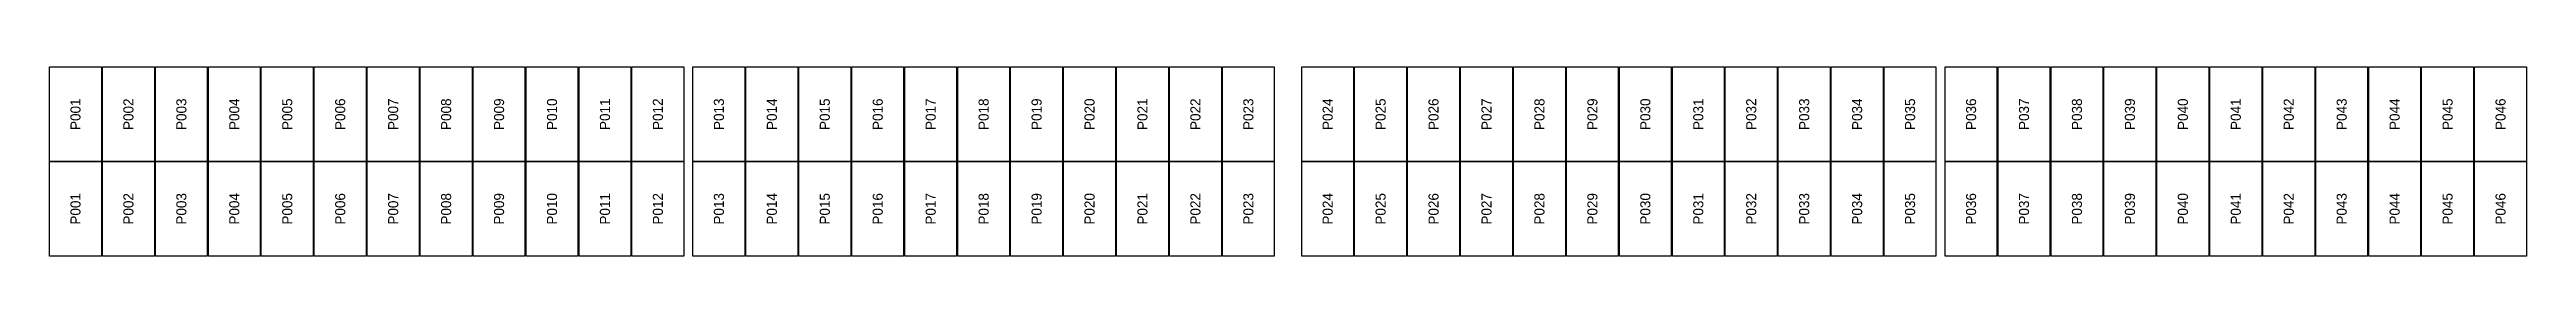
# Model space of a CAD drawing. Extents: x 296295 to 296770, y 651564 to 652121.
# Drawn here: x 296563.9 to 296618, y 651604.7 to 651608.9 of the extents above; entities that cross this region are included whole.
import ezdxf
from ezdxf.enums import TextEntityAlignment as Align

# ---------------------------------------------------------------- set-up
doc = ezdxf.new("R2010")
doc.units = 0

msp = doc.modelspace()

# ---------------------------------------------------------------- texts
at = {"layer": 'PANEL_POSITION'}
for s, p in [('P001', (296564.435, 651607.841)), ('P002', (296565.593, 651607.841)), ('P003', (296566.751, 651607.841)), ('P004', (296567.909, 651607.841)), ('P005', (296569.067, 651607.841)), ('P006', (296570.225, 651607.841)), ('P007', (296571.383, 651607.841)), ('P008', (296572.541, 651607.841)), ('P009', (296573.699, 651607.841)), ('P010', (296574.857, 651607.841)), ('P011', (296576.015, 651607.841)), ('P012', (296577.173, 651607.841)), ('P013', (296578.507, 651607.841)), ('P014', (296579.665, 651607.841)), ('P015', (296580.823, 651607.841)), ('P016', (296581.981, 651607.841)), ('P017', (296583.139, 651607.841)), ('P018', (296584.297, 651607.841)), ('P019', (296585.455, 651607.841)), ('P020', (296586.613, 651607.841)), ('P021', (296587.771, 651607.841)), ('P022', (296588.929, 651607.841)), ('P023', (296590.087, 651607.841)), ('P024', (296591.821, 651607.841)), ('P025', (296592.979, 651607.841)), ('P026', (296594.137, 651607.841)), ('P027', (296595.295, 651607.841)), ('P028', (296596.453, 651607.841)), ('P029', (296597.611, 651607.841)), ('P030', (296598.769, 651607.841)), ('P031', (296599.927, 651607.841)), ('P032', (296601.085, 651607.841)), ('P033', (296602.243, 651607.841)), ('P034', (296603.401, 651607.841)), ('P035', (296604.559, 651607.841)), ('P036', (296605.893, 651607.841)), ('P037', (296607.051, 651607.841)), ('P038', (296608.209, 651607.841)), ('P039', (296609.367, 651607.841)), ('P040', (296610.525, 651607.841)), ('P041', (296611.683, 651607.841)), ('P042', (296612.841, 651607.841)), ('P043', (296613.999, 651607.841)), ('P044', (296615.157, 651607.841)), ('P045', (296616.315, 651607.841)), ('P046', (296617.473, 651607.841)), ('P001', (296564.435, 651605.778)), ('P002', (296565.593, 651605.778)), ('P003', (296566.751, 651605.778)), ('P004', (296567.909, 651605.778)), ('P005', (296569.067, 651605.778)), ('P006', (296570.225, 651605.778)), ('P007', (296571.383, 651605.778)), ('P008', (296572.541, 651605.778)), ('P009', (296573.699, 651605.778)), ('P010', (296574.857, 651605.778)), ('P011', (296576.015, 651605.778)), ('P012', (296577.173, 651605.778)), ('P013', (296578.507, 651605.778)), ('P014', (296579.665, 651605.778)), ('P015', (296580.823, 651605.778)), ('P016', (296581.981, 651605.778)), ('P017', (296583.139, 651605.778)), ('P018', (296584.297, 651605.778)), ('P019', (296585.455, 651605.778)), ('P020', (296586.613, 651605.778)), ('P021', (296587.771, 651605.778)), ('P022', (296588.929, 651605.778)), ('P023', (296590.087, 651605.778)), ('P024', (296591.821, 651605.778)), ('P025', (296592.979, 651605.778)), ('P026', (296594.137, 651605.778)), ('P027', (296595.295, 651605.778)), ('P028', (296596.453, 651605.778)), ('P029', (296597.611, 651605.778)), ('P030', (296598.769, 651605.778)), ('P031', (296599.927, 651605.778)), ('P032', (296601.085, 651605.778)), ('P033', (296602.243, 651605.778)), ('P034', (296603.401, 651605.778)), ('P035', (296604.559, 651605.778)), ('P036', (296605.893, 651605.778)), ('P037', (296607.051, 651605.778)), ('P038', (296608.209, 651605.778)), ('P039', (296609.367, 651605.778)), ('P040', (296610.525, 651605.778)), ('P041', (296611.683, 651605.778)), ('P042', (296612.841, 651605.778)), ('P043', (296613.999, 651605.778)), ('P044', (296615.157, 651605.778)), ('P045', (296616.315, 651605.778)), ('P046', (296617.473, 651605.778))]:
    msp.add_text(s, height=0.22, rotation=90, dxfattribs=at).set_placement(p, align=Align.MIDDLE_CENTER)

# ---------------------------------------------------------------- linework, layer by layer
at = {"layer": 'PANELS_MASTER'}
for points in [[(296563.868, 651608.873), (296565.002, 651608.873), (296565.002, 651606.81), (296563.868, 651606.81)], [(296565.026, 651608.873), (296566.16, 651608.873), (296566.16, 651606.81), (296565.026, 651606.81)], [(296566.184, 651608.873), (296567.318, 651608.873), (296567.318, 651606.81), (296566.184, 651606.81)], [(296567.342, 651608.873), (296568.476, 651608.873), (296568.476, 651606.81), (296567.342, 651606.81)], [(296568.5, 651608.873), (296569.634, 651608.873), (296569.634, 651606.81), (296568.5, 651606.81)], [(296569.658, 651608.873), (296570.792, 651608.873), (296570.792, 651606.81), (296569.658, 651606.81)], [(296570.816, 651608.873), (296571.95, 651608.873), (296571.95, 651606.81), (296570.816, 651606.81)], [(296571.974, 651608.873), (296573.108, 651608.873), (296573.108, 651606.81), (296571.974, 651606.81)], [(296573.132, 651608.873), (296574.266, 651608.873), (296574.266, 651606.81), (296573.132, 651606.81)], [(296574.29, 651608.873), (296575.424, 651608.873), (296575.424, 651606.81), (296574.29, 651606.81)], [(296575.448, 651608.873), (296576.582, 651608.873), (296576.582, 651606.81), (296575.448, 651606.81)], [(296576.606, 651608.873), (296577.74, 651608.873), (296577.74, 651606.81), (296576.606, 651606.81)], [(296577.94, 651608.873), (296579.074, 651608.873), (296579.074, 651606.81), (296577.94, 651606.81)], [(296579.098, 651608.873), (296580.232, 651608.873), (296580.232, 651606.81), (296579.098, 651606.81)], [(296580.256, 651608.873), (296581.39, 651608.873), (296581.39, 651606.81), (296580.256, 651606.81)], [(296581.414, 651608.873), (296582.548, 651608.873), (296582.548, 651606.81), (296581.414, 651606.81)], [(296582.572, 651608.873), (296583.706, 651608.873), (296583.706, 651606.81), (296582.572, 651606.81)], [(296583.73, 651608.873), (296584.864, 651608.873), (296584.864, 651606.81), (296583.73, 651606.81)], [(296584.888, 651608.873), (296586.022, 651608.873), (296586.022, 651606.81), (296584.888, 651606.81)], [(296586.046, 651608.873), (296587.18, 651608.873), (296587.18, 651606.81), (296586.046, 651606.81)], [(296587.204, 651608.873), (296588.338, 651608.873), (296588.338, 651606.81), (296587.204, 651606.81)], [(296588.362, 651608.873), (296589.496, 651608.873), (296589.496, 651606.81), (296588.362, 651606.81)], [(296589.52, 651608.873), (296590.654, 651608.873), (296590.654, 651606.81), (296589.52, 651606.81)], [(296591.254, 651608.873), (296592.388, 651608.873), (296592.388, 651606.81), (296591.254, 651606.81)], [(296592.412, 651608.873), (296593.546, 651608.873), (296593.546, 651606.81), (296592.412, 651606.81)], [(296593.57, 651608.873), (296594.704, 651608.873), (296594.704, 651606.81), (296593.57, 651606.81)], [(296594.728, 651608.873), (296595.862, 651608.873), (296595.862, 651606.81), (296594.728, 651606.81)], [(296595.886, 651608.873), (296597.02, 651608.873), (296597.02, 651606.81), (296595.886, 651606.81)], [(296597.044, 651608.873), (296598.178, 651608.873), (296598.178, 651606.81), (296597.044, 651606.81)], [(296598.202, 651608.873), (296599.336, 651608.873), (296599.336, 651606.81), (296598.202, 651606.81)], [(296599.36, 651608.873), (296600.494, 651608.873), (296600.494, 651606.81), (296599.36, 651606.81)], [(296600.518, 651608.873), (296601.652, 651608.873), (296601.652, 651606.81), (296600.518, 651606.81)], [(296601.676, 651608.873), (296602.81, 651608.873), (296602.81, 651606.81), (296601.676, 651606.81)], [(296602.834, 651608.873), (296603.968, 651608.873), (296603.968, 651606.81), (296602.834, 651606.81)], [(296603.992, 651608.873), (296605.126, 651608.873), (296605.126, 651606.81), (296603.992, 651606.81)], [(296605.326, 651608.873), (296606.46, 651608.873), (296606.46, 651606.81), (296605.326, 651606.81)], [(296606.484, 651608.873), (296607.618, 651608.873), (296607.618, 651606.81), (296606.484, 651606.81)], [(296607.642, 651608.873), (296608.776, 651608.873), (296608.776, 651606.81), (296607.642, 651606.81)], [(296608.8, 651608.873), (296609.934, 651608.873), (296609.934, 651606.81), (296608.8, 651606.81)], [(296609.958, 651608.873), (296611.092, 651608.873), (296611.092, 651606.81), (296609.958, 651606.81)], [(296611.116, 651608.873), (296612.25, 651608.873), (296612.25, 651606.81), (296611.116, 651606.81)], [(296612.274, 651608.873), (296613.408, 651608.873), (296613.408, 651606.81), (296612.274, 651606.81)], [(296613.432, 651608.873), (296614.566, 651608.873), (296614.566, 651606.81), (296613.432, 651606.81)], [(296614.59, 651608.873), (296615.724, 651608.873), (296615.724, 651606.81), (296614.59, 651606.81)], [(296615.748, 651608.873), (296616.882, 651608.873), (296616.882, 651606.81), (296615.748, 651606.81)], [(296616.906, 651608.873), (296618.04, 651608.873), (296618.04, 651606.81), (296616.906, 651606.81)], [(296563.868, 651606.81), (296565.002, 651606.81), (296565.002, 651604.747), (296563.868, 651604.747)], [(296565.026, 651606.81), (296566.16, 651606.81), (296566.16, 651604.747), (296565.026, 651604.747)], [(296566.184, 651606.81), (296567.318, 651606.81), (296567.318, 651604.747), (296566.184, 651604.747)], [(296567.342, 651606.81), (296568.476, 651606.81), (296568.476, 651604.747), (296567.342, 651604.747)], [(296568.5, 651606.81), (296569.634, 651606.81), (296569.634, 651604.747), (296568.5, 651604.747)], [(296569.658, 651606.81), (296570.792, 651606.81), (296570.792, 651604.747), (296569.658, 651604.747)], [(296570.816, 651606.81), (296571.95, 651606.81), (296571.95, 651604.747), (296570.816, 651604.747)], [(296571.974, 651606.81), (296573.108, 651606.81), (296573.108, 651604.747), (296571.974, 651604.747)], [(296573.132, 651606.81), (296574.266, 651606.81), (296574.266, 651604.747), (296573.132, 651604.747)], [(296574.29, 651606.81), (296575.424, 651606.81), (296575.424, 651604.747), (296574.29, 651604.747)], [(296575.448, 651606.81), (296576.582, 651606.81), (296576.582, 651604.747), (296575.448, 651604.747)], [(296576.606, 651606.81), (296577.74, 651606.81), (296577.74, 651604.747), (296576.606, 651604.747)], [(296577.94, 651606.81), (296579.074, 651606.81), (296579.074, 651604.747), (296577.94, 651604.747)], [(296579.098, 651606.81), (296580.232, 651606.81), (296580.232, 651604.747), (296579.098, 651604.747)], [(296580.256, 651606.81), (296581.39, 651606.81), (296581.39, 651604.747), (296580.256, 651604.747)], [(296581.414, 651606.81), (296582.548, 651606.81), (296582.548, 651604.747), (296581.414, 651604.747)], [(296582.572, 651606.81), (296583.706, 651606.81), (296583.706, 651604.747), (296582.572, 651604.747)], [(296583.73, 651606.81), (296584.864, 651606.81), (296584.864, 651604.747), (296583.73, 651604.747)], [(296584.888, 651606.81), (296586.022, 651606.81), (296586.022, 651604.747), (296584.888, 651604.747)], [(296586.046, 651606.81), (296587.18, 651606.81), (296587.18, 651604.747), (296586.046, 651604.747)], [(296587.204, 651606.81), (296588.338, 651606.81), (296588.338, 651604.747), (296587.204, 651604.747)], [(296588.362, 651606.81), (296589.496, 651606.81), (296589.496, 651604.747), (296588.362, 651604.747)], [(296589.52, 651606.81), (296590.654, 651606.81), (296590.654, 651604.747), (296589.52, 651604.747)], [(296591.254, 651606.81), (296592.388, 651606.81), (296592.388, 651604.747), (296591.254, 651604.747)], [(296592.412, 651606.81), (296593.546, 651606.81), (296593.546, 651604.747), (296592.412, 651604.747)], [(296593.57, 651606.81), (296594.704, 651606.81), (296594.704, 651604.747), (296593.57, 651604.747)], [(296594.728, 651606.81), (296595.862, 651606.81), (296595.862, 651604.747), (296594.728, 651604.747)], [(296595.886, 651606.81), (296597.02, 651606.81), (296597.02, 651604.747), (296595.886, 651604.747)], [(296597.044, 651606.81), (296598.178, 651606.81), (296598.178, 651604.747), (296597.044, 651604.747)], [(296598.202, 651606.81), (296599.336, 651606.81), (296599.336, 651604.747), (296598.202, 651604.747)], [(296599.36, 651606.81), (296600.494, 651606.81), (296600.494, 651604.747), (296599.36, 651604.747)], [(296600.518, 651606.81), (296601.652, 651606.81), (296601.652, 651604.747), (296600.518, 651604.747)], [(296601.676, 651606.81), (296602.81, 651606.81), (296602.81, 651604.747), (296601.676, 651604.747)], [(296602.834, 651606.81), (296603.968, 651606.81), (296603.968, 651604.747), (296602.834, 651604.747)], [(296603.992, 651606.81), (296605.126, 651606.81), (296605.126, 651604.747), (296603.992, 651604.747)], [(296605.326, 651606.81), (296606.46, 651606.81), (296606.46, 651604.747), (296605.326, 651604.747)], [(296606.484, 651606.81), (296607.618, 651606.81), (296607.618, 651604.747), (296606.484, 651604.747)], [(296607.642, 651606.81), (296608.776, 651606.81), (296608.776, 651604.747), (296607.642, 651604.747)], [(296608.8, 651606.81), (296609.934, 651606.81), (296609.934, 651604.747), (296608.8, 651604.747)], [(296609.958, 651606.81), (296611.092, 651606.81), (296611.092, 651604.747), (296609.958, 651604.747)], [(296611.116, 651606.81), (296612.25, 651606.81), (296612.25, 651604.747), (296611.116, 651604.747)], [(296612.274, 651606.81), (296613.408, 651606.81), (296613.408, 651604.747), (296612.274, 651604.747)], [(296613.432, 651606.81), (296614.566, 651606.81), (296614.566, 651604.747), (296613.432, 651604.747)], [(296614.59, 651606.81), (296615.724, 651606.81), (296615.724, 651604.747), (296614.59, 651604.747)], [(296615.748, 651606.81), (296616.882, 651606.81), (296616.882, 651604.747), (296615.748, 651604.747)], [(296616.906, 651606.81), (296618.04, 651606.81), (296618.04, 651604.747), (296616.906, 651604.747)]]:
    msp.add_lwpolyline(points, close=True, dxfattribs=at)

msp.set_redraw_order([(e.dxf.handle, doc.entitydb.next_handle()) for e in msp.query("TEXT MTEXT ATTDEF DIMENSION ARC_DIMENSION")])  # texts and dimensions are drawn at this point

doc.saveas('drawing.dxf')
